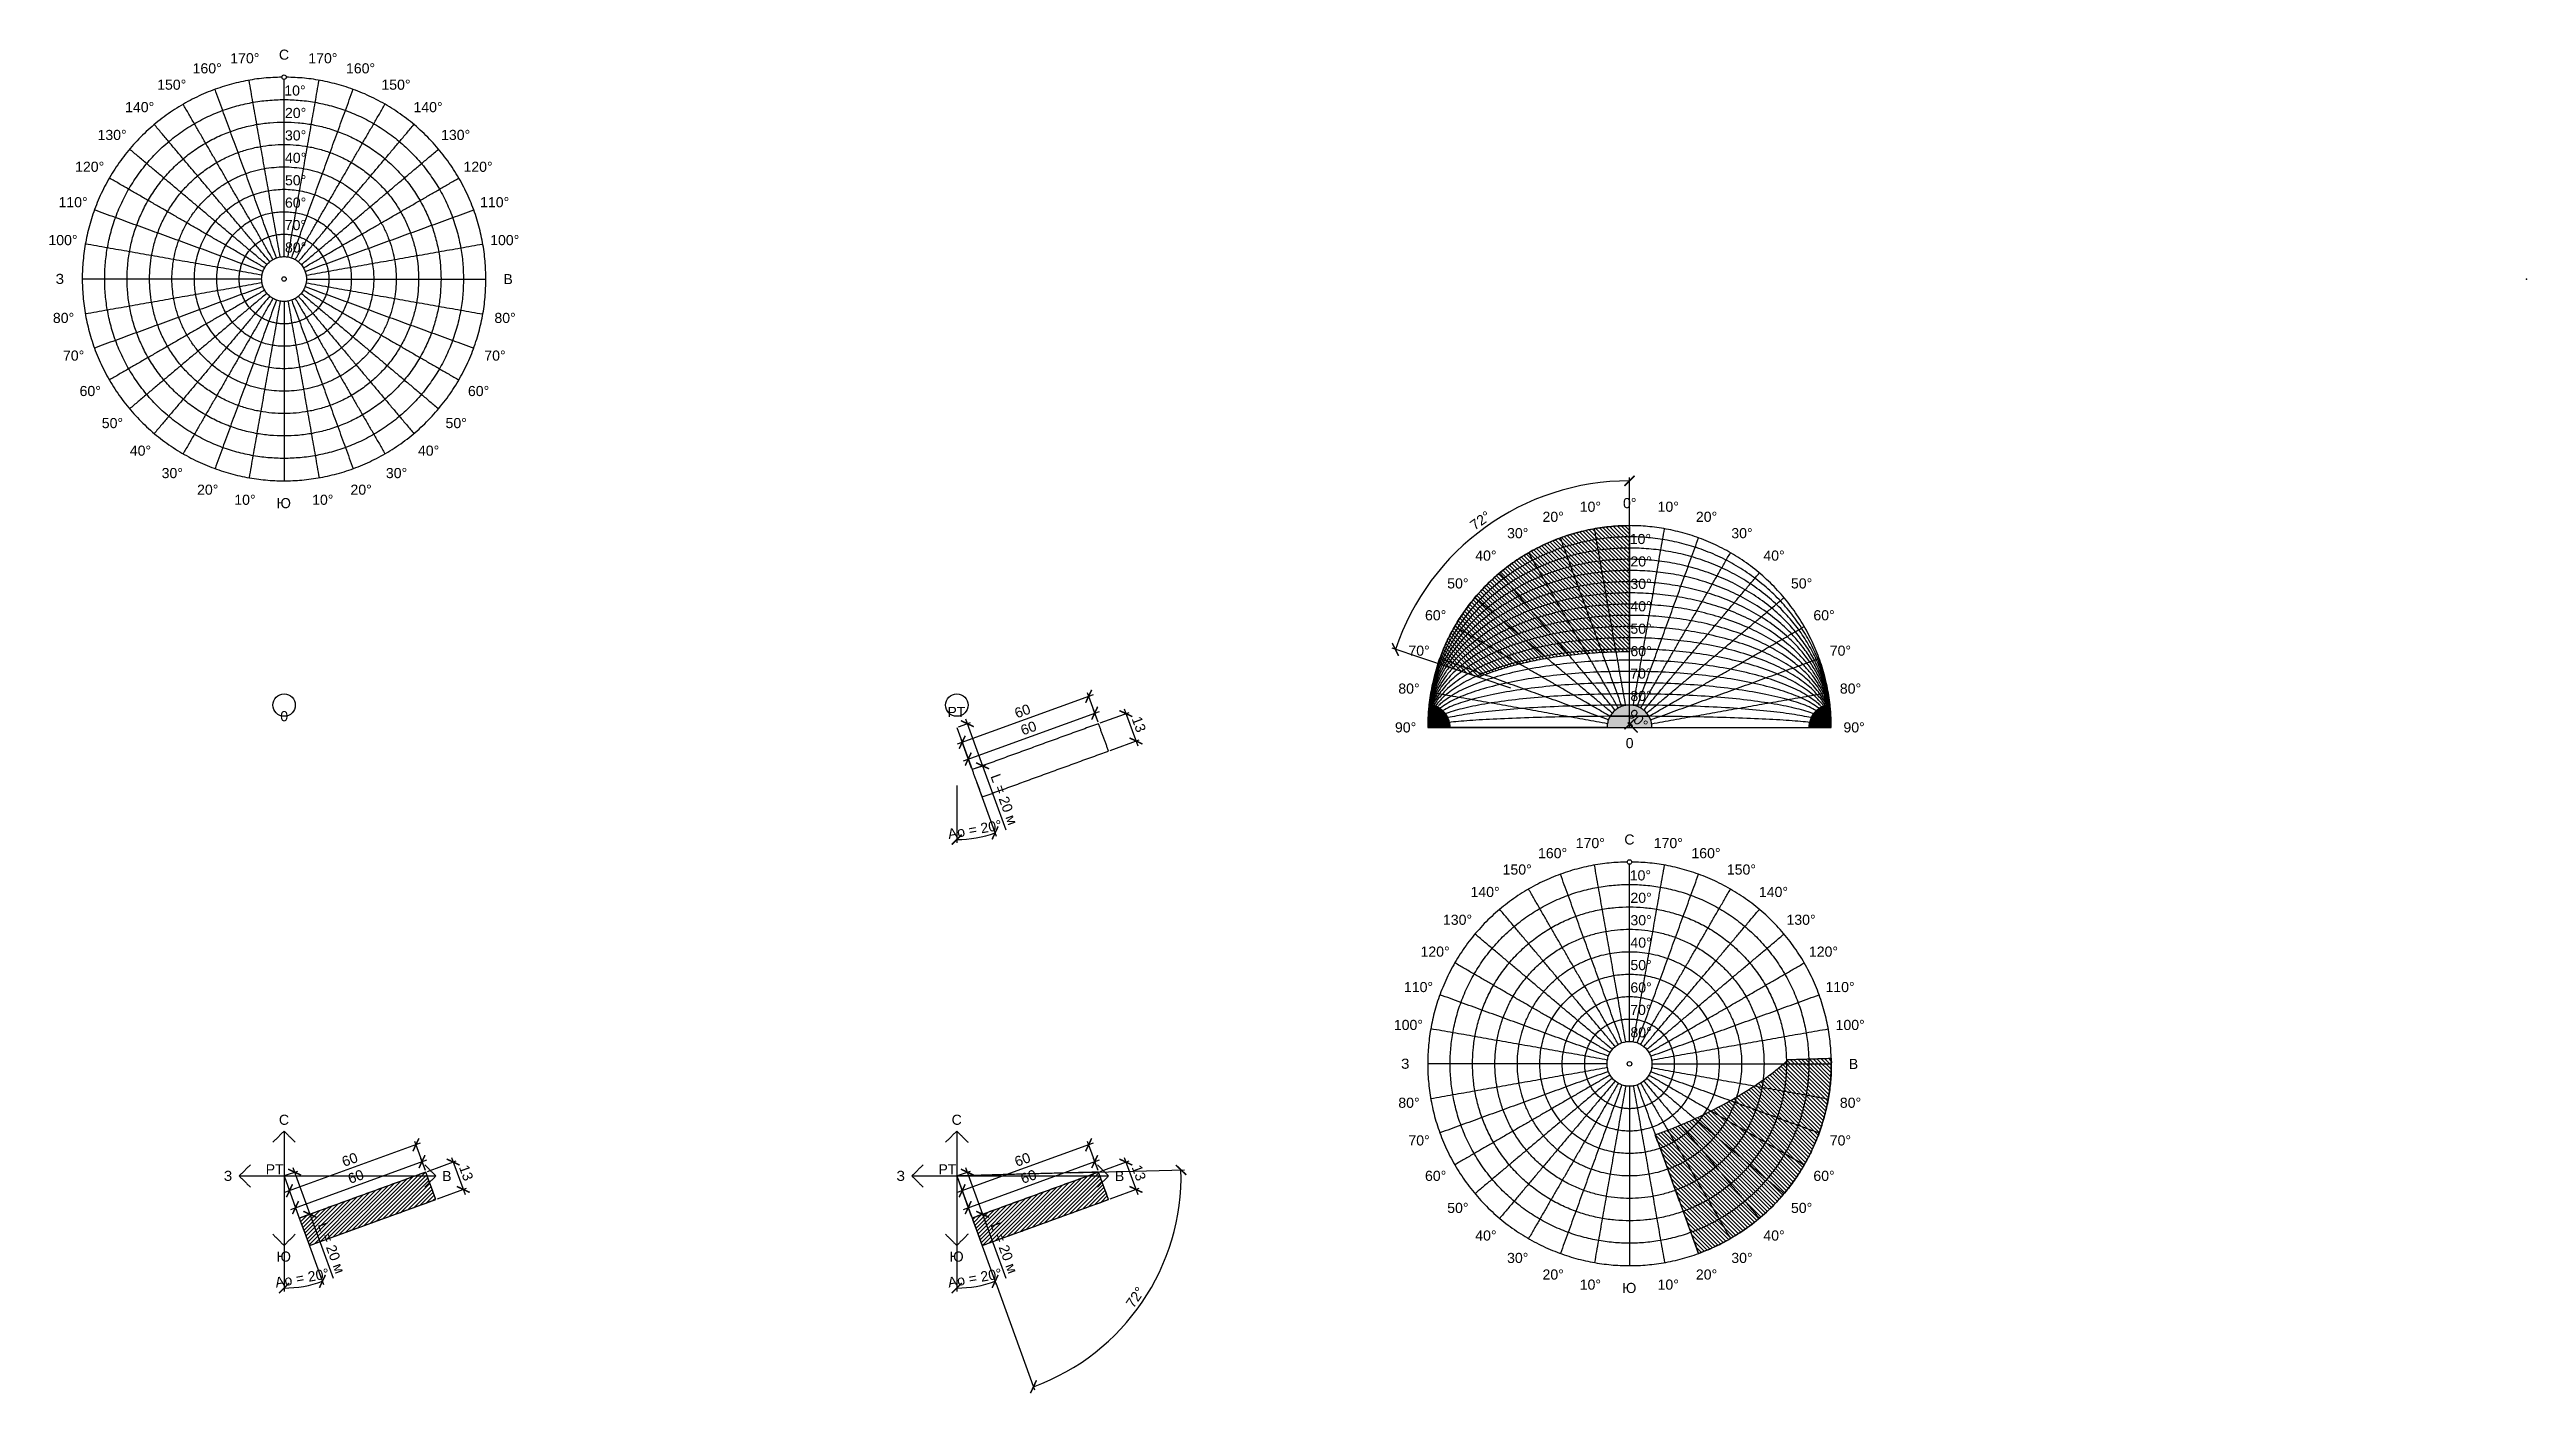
# Model space of a CAD drawing. Header units: metres. Extents: x -105 to 1000, y -497 to 102.
import ezdxf

# ---------------------------------------------------------------- set-up
doc = ezdxf.new("R2010")
doc.units = ezdxf.units.M
doc.layers.add('125', color=7, linetype='Continuous', true_color=0x000000)
doc.styles.add('Meters Architectural', font='arial.ttf')
doc.dimstyles.new('Meters Architectural', dxfattribs={"dimscale": 1.5, "dimtxt": 3, "dimasz": 3, "dimexe": 1, "dimexo": 0.5, "dimgap": 1, "dimtad": 1, "dimtoh": 1, "dimdec": 0, "dimzin": 1, "dimdsep": 46, "dimtxsty": 'Meters Architectural', "dimblk": 'ARCHTICK', "dimcen": 3, "dimdle": 1.5, "dimadec": 0, "dimazin": 1, "dimtfac": 1, "dimtdec": 4, "dimtix": 1, "dimtofl": 0, "dimtmove": 1, "dimatfit": 3, "dimldrblk": 'OPEN90', "dimfxl": 1, "dimtolj": 1, "dimtzin": 1, "dimarcsym": 0})
pattern_1 = [(45, (2e-14, 0), (-0.8838835, 0.8838835), [])]
pattern_2 = [(45, (1e-14, 3e-14), (-0.8838835, 0.8838835), [])]

msp = doc.modelspace()

# ---------------------------------------------------------------- texts
at = {"layer": '125', "char_height": 4.5, "attachment_point": 1, "style": 'Meters Architectural'}
for s, insert, width in [('170°', (-24, 100.7), 34.043), ('С', (-2.3, 102.3), 17.56), ('170°', (10.8, 100.7), 34.043), ('150°', (-56.6, 88.9), 34.043), ('160°', (-40.8, 96.2), 34.043), ('160°', (27.6, 96.2), 34.043), ('150°', (43.4, 88.9), 34.043), ('140°', (-70.9, 78.9), 34.043), ('10°', (0.1, 86.3), 27.098), ('140°', (57.7, 78.9), 34.043), ('130°', (-83.2, 66.5), 34.043), ('30°', (0.4, 66.3), 27.098), ('20°', (0.4, 76.3), 27.098), ('130°', (70, 66.5), 34.043), ('40°', (0.4, 56.3), 27.098), ('120°', (-93.2, 52.3), 34.043), ('50°', (0.4, 46.3), 27.098), ('120°', (80, 52.3), 34.043), ('110°', (-100.6, 36.5), 34.043), ('60°', (0.4, 36.3), 27.098), ('110°', (87.4, 36.5), 34.043), ('70°', (0.3, 26.3), 27.098), ('100°', (-105.1, 19.6), 34.043), ('80°', (0.4, 16.3), 27.098), ('100°', (91.9, 19.6), 34.043), ('З', (-101.9, 2.3), 16.092), ('В', (97.8, 2.2), 16.728), ('80°', (-103.1, -15.1), 27.098), ('80°', (93.8, -15.1), 27.098), ('70°', (-98.6, -31.9), 27.098), ('70°', (89.3, -31.9), 27.098), ('60°', (-91.2, -47.7), 27.098), ('60°', (82, -47.7), 27.098), ('50°', (-81.3, -62), 27.098), ('50°', (72, -62), 27.098), ('40°', (-68.8, -74.3), 27.098), ('40°', (59.7, -74.3), 27.098), ('30°', (-54.6, -84.3), 27.098), ('30°', (45.4, -84.3), 27.098), ('20°', (-38.8, -91.7), 27.098), ('10°', (-22.2, -96.2), 27.098), ('Ю', (-3.3, -97.7), 21.033), ('10°', (12.5, -96.2), 27.098), ('20°', (29.6, -91.7), 27.098), ('10°', (577.8, -99.3), 27.098), ('0°', (597.1, -97.7), 20.152), ('10°', (612.5, -99.3), 27.098), ('20°', (561.2, -103.8), 27.098), ('20°', (629.6, -103.8), 27.098), ('40°', (531.2, -121.1), 27.098), ('30°', (545.4, -111.1), 27.098), ('10°', (600.1, -113.7), 27.098), ('30°', (645.4, -111.1), 27.098), ('40°', (659.7, -121.1), 27.098), ('20°', (600.4, -123.7), 27.098), ('50°', (518.7, -133.5), 27.098), ('30°', (600.4, -133.7), 27.098), ('50°', (672, -133.5), 27.098), ('60°', (508.8, -147.7), 27.098), ('40°', (600.4, -143.7), 27.098), ('50°', (600.4, -153.7), 27.098), ('60°', (682, -147.7), 27.098), ('70°', (501.4, -163.5), 27.098), ('60°', (600.4, -163.7), 27.098), ('70°', (689.3, -163.5), 27.098), ('70°', (600.3, -173.7), 27.098), ('80°', (496.9, -180.4), 27.098), ('80°', (600.4, -183.7), 27.098), ('80°', (693.8, -180.4), 27.098), ('0', (-1.7, -192.7), 15.408), ('РТ', (295.8, -190.8), 24.799), ('90°', (495.4, -197.7), 27.098), ('90°', (695.4, -197.7), 27.098), ('0', (598.3, -204.7), 15.408), ('160°', (559.2, -253.8), 34.043), ('170°', (576, -249.3), 34.043), ('С', (597.7, -247.7), 17.56), ('170°', (610.8, -249.3), 34.043), ('160°', (627.6, -253.8), 34.043), ('150°', (543.4, -261.1), 34.043), ('10°', (600.1, -263.7), 27.098), ('150°', (643.4, -261.1), 34.043), ('140°', (529.1, -271.1), 34.043), ('20°', (600.4, -273.7), 27.098), ('140°', (657.7, -271.1), 34.043), ('130°', (516.8, -283.5), 34.043), ('30°', (600.4, -283.7), 27.098), ('130°', (670, -283.5), 34.043), ('120°', (506.8, -297.7), 34.043), ('40°', (600.4, -293.7), 27.098), ('120°', (680, -297.7), 34.043), ('50°', (600.4, -303.7), 27.098), ('110°', (499.4, -313.5), 34.043), ('60°', (600.4, -313.7), 27.098), ('110°', (687.4, -313.5), 34.043), ('100°', (494.9, -330.4), 34.043), ('70°', (600.3, -323.7), 27.098), ('100°', (691.9, -330.4), 34.043), ('80°', (600.4, -333.7), 27.098), ('З', (498.1, -347.7), 16.092), ('В', (697.8, -347.8), 16.728), ('С', (-2.3, -372.7), 17.56), ('С', (297.7, -372.7), 17.56), ('80°', (496.9, -365.1), 27.098), ('80°', (693.8, -365.1), 27.098), ('70°', (501.4, -381.9), 27.098), ('70°', (689.3, -381.9), 27.098), ('РТ', (-8.2, -394.8), 24.799), ('РТ', (291.8, -394.8), 24.799), ('З', (-26.9, -397.7), 16.092), ('В', (70.5, -397.8), 16.728), ('З', (273.1, -397.7), 16.092), ('В', (370.5, -397.8), 16.728), ('60°', (508.8, -397.7), 27.098), ('60°', (682, -397.7), 27.098), ('50°', (518.7, -412), 27.098), ('50°', (672, -412), 27.098), ('40°', (531.2, -424.3), 27.098), ('40°', (659.7, -424.3), 27.098), ('Ю', (-3.3, -433.7), 21.033), ('Ю', (296.7, -433.7), 21.033), ('30°', (545.4, -434.3), 27.098), ('20°', (561.2, -441.7), 27.098), ('20°', (629.6, -441.7), 27.098), ('30°', (645.4, -434.3), 27.098), ('10°', (577.8, -446.2), 27.098), ('Ю', (596.7, -447.7), 21.033), ('10°', (612.5, -446.2), 27.098)]:
    msp.add_mtext(s, dxfattribs=dict(at, insert=insert, width=width))

# ---------------------------------------------------------------- blocks, each defined once
blk = doc.blocks.new('_ArchTick')
at = {"color": 0, "linetype": 'ByBlock', "const_width": 0.15}
blk.add_lwpolyline([(-0.5, -0.5), (0.5, 0.5)], dxfattribs=at)
blk = doc.blocks.new('*D3')
at = {"layer": '125', "color": 0, "lineweight": -2}
for p, q in [((3.9, -396.2), (11.5, -417.1)), ((0.7, -399.7), (6.1, -397.8)), ((7.5, -418.5), (12.9, -416.6)), ((11.5, -417.1), (21.9, -445.6))]:
    blk.add_line(p, q, dxfattribs=at)
at = {"layer": 'Defpoints', "color": 0}
for p in [(0, -400), (6.8, -418.8), (11.5, -417.1)]:
    blk.add_point(p, dxfattribs=at)
at = {"layer": '125', "color": 0, "lineweight": -2, "xscale": 4.5, "yscale": 4.5, "zscale": 4.5}
for p, rotation in [((4.7, -398.3), 110), ((11.5, -417.1), 290)]:
    blk.add_blockref('_ArchTick', p, dxfattribs=dict(at, rotation=rotation))
at = {"layer": '125', "color": 0, "insert": (21.1, -432.1), "char_height": 4.5, "attachment_point": 5, "rotation": 290, "style": 'Meters Architectural'}
blk.add_mtext('\\A1;L = 20 м', dxfattribs=at)
blk = doc.blocks.new('*D4')
at = {"layer": '125', "color": 0, "lineweight": -2}
for p, q in [((300.7, -199.7), (306.1, -197.8)), ((303.9, -196.2), (311.5, -217.1)), ((307.5, -218.5), (312.9, -216.6)), ((311.5, -217.1), (321.9, -245.6))]:
    blk.add_line(p, q, dxfattribs=at)
at = {"layer": 'Defpoints', "color": 0}
for p in [(300, -200), (306.8, -218.8), (311.5, -217.1)]:
    blk.add_point(p, dxfattribs=at)
at = {"layer": '125', "color": 0, "lineweight": -2, "xscale": 4.5, "yscale": 4.5, "zscale": 4.5}
for p, rotation in [((304.7, -198.3), 110), ((311.5, -217.1), 290.0000000000001)]:
    blk.add_blockref('_ArchTick', p, dxfattribs=dict(at, rotation=rotation))
at = {"layer": '125', "color": 0, "insert": (321.1, -232.1), "char_height": 4.5, "attachment_point": 5, "rotation": 290, "style": 'Meters Architectural'}
blk.add_mtext('\\A1;L = 20 м', dxfattribs=at)
blk = doc.blocks.new('*D5')
at = {"layer": '125', "color": 0, "lineweight": -2}
for p, q in [((303.9, -396.2), (311.5, -417.1)), ((300.7, -399.7), (306.1, -397.8)), ((307.5, -418.5), (312.9, -416.6)), ((311.5, -417.1), (321.9, -445.6))]:
    blk.add_line(p, q, dxfattribs=at)
at = {"layer": 'Defpoints', "color": 0}
for p in [(300, -400), (306.8, -418.8), (311.5, -417.1)]:
    blk.add_point(p, dxfattribs=at)
at = {"layer": '125', "color": 0, "lineweight": -2, "xscale": 4.5, "yscale": 4.5, "zscale": 4.5}
for p, rotation in [((304.7, -398.3), 110), ((311.5, -417.1), 290.0000000000001)]:
    blk.add_blockref('_ArchTick', p, dxfattribs=dict(at, rotation=rotation))
at = {"layer": '125', "color": 0, "insert": (321.1, -432.1), "char_height": 4.5, "attachment_point": 5, "rotation": 290, "style": 'Meters Architectural'}
blk.add_mtext('\\A1;L = 20 м', dxfattribs=at)
blk = doc.blocks.new('*D6')
at = {"layer": '125', "color": 0, "lineweight": -2}
for p, q in [((3, -414.9), (63.6, -392.8)), ((63, -397.6), (61, -392.2)), ((6.6, -418.1), (4.6, -412.7))]:
    blk.add_line(p, q, dxfattribs=at)
at = {"layer": 'Defpoints', "color": 0}
for p in [(61.5, -393.6), (63.2, -398.3), (6.8, -418.8)]:
    blk.add_point(p, dxfattribs=at)
at = {"layer": '125', "color": 0, "lineweight": -2, "xscale": 4.5, "yscale": 4.5, "zscale": 4.5}
for p, rotation in [((61.5, -393.6), 19.99999999999998), ((5.1, -414.1), 200)]:
    blk.add_blockref('_ArchTick', p, dxfattribs=dict(at, rotation=rotation))
at = {"layer": '125', "color": 0, "insert": (32, -400.3), "char_height": 4.5, "attachment_point": 5, "rotation": 20, "style": 'Meters Architectural'}
blk.add_mtext('\\A1;60', dxfattribs=at)
blk = doc.blocks.new('*D7')
at = {"layer": '125', "color": 0, "lineweight": -2}
for p, q in [((0.3, -407.3), (60.9, -385.3)), ((63, -397.6), (58.3, -384.6)), ((6.6, -418.1), (1.9, -405.2))]:
    blk.add_line(p, q, dxfattribs=at)
at = {"layer": 'Defpoints', "color": 0}
for p in [(58.8, -386.1), (63.2, -398.3), (6.8, -418.8)]:
    blk.add_point(p, dxfattribs=at)
at = {"layer": '125', "color": 0, "lineweight": -2, "xscale": 4.5, "yscale": 4.5, "zscale": 4.5}
for p, rotation in [((58.8, -386.1), 19.99999999999998), ((2.4, -406.6), 200)]:
    blk.add_blockref('_ArchTick', p, dxfattribs=dict(at, rotation=rotation))
at = {"layer": '125', "color": 0, "insert": (29.3, -392.7), "char_height": 4.5, "attachment_point": 5, "rotation": 20, "style": 'Meters Architectural'}
blk.add_mtext('\\A1;60', dxfattribs=at)
blk = doc.blocks.new('*D8')
at = {"layer": '125', "color": 0, "lineweight": -2}
for p, q in [((63.9, -398), (76.8, -393.3)), ((74.7, -391.7), (80.7, -408.2)), ((68.4, -410.2), (81.3, -405.5))]:
    blk.add_line(p, q, dxfattribs=at)
at = {"layer": 'Defpoints', "color": 0}
for p in [(63.2, -398.3), (79.9, -406), (67.7, -410.5)]:
    blk.add_point(p, dxfattribs=at)
at = {"layer": '125', "color": 0, "lineweight": -2, "xscale": 4.5, "yscale": 4.5, "zscale": 4.5}
for p, rotation in [((75.4, -393.8), 110), ((79.9, -406), 290)]:
    blk.add_blockref('_ArchTick', p, dxfattribs=dict(at, rotation=rotation))
at = {"layer": '125', "color": 0, "insert": (81.2, -398.6), "char_height": 4.5, "attachment_point": 5, "rotation": 290, "style": 'Meters Architectural'}
blk.add_mtext('\\A1;13', dxfattribs=at)
blk = doc.blocks.new('*D9')
at = {"layer": '125', "color": 0, "lineweight": -2}
for p, q in [((303, -214.9), (363.6, -192.8)), ((363, -197.6), (361, -192.2)), ((306.6, -218.1), (304.6, -212.7))]:
    blk.add_line(p, q, dxfattribs=at)
at = {"layer": 'Defpoints', "color": 0}
for p in [(361.5, -193.6), (363.2, -198.3), (306.8, -218.8)]:
    blk.add_point(p, dxfattribs=at)
at = {"layer": '125', "color": 0, "lineweight": -2, "xscale": 4.5, "yscale": 4.5, "zscale": 4.5}
for p, rotation in [((361.5, -193.6), 20.00000000000001), ((305.1, -214.1), 200)]:
    blk.add_blockref('_ArchTick', p, dxfattribs=dict(at, rotation=rotation))
at = {"layer": '125', "color": 0, "insert": (332, -200.3), "char_height": 4.5, "attachment_point": 5, "rotation": 20, "style": 'Meters Architectural'}
blk.add_mtext('\\A1;60', dxfattribs=at)
blk = doc.blocks.new('*D10')
at = {"layer": '125', "color": 0, "lineweight": -2}
for p, q in [((300.3, -207.3), (360.9, -185.3)), ((363, -197.6), (358.3, -184.6)), ((306.6, -218.1), (301.9, -205.2))]:
    blk.add_line(p, q, dxfattribs=at)
at = {"layer": 'Defpoints', "color": 0}
for p in [(358.8, -186.1), (363.2, -198.3), (306.8, -218.8)]:
    blk.add_point(p, dxfattribs=at)
at = {"layer": '125', "color": 0, "lineweight": -2, "xscale": 4.5, "yscale": 4.5, "zscale": 4.5}
for p, rotation in [((358.8, -186.1), 20.00000000000001), ((302.4, -206.6), 200)]:
    blk.add_blockref('_ArchTick', p, dxfattribs=dict(at, rotation=rotation))
at = {"layer": '125', "color": 0, "insert": (329.3, -192.7), "char_height": 4.5, "attachment_point": 5, "rotation": 20, "style": 'Meters Architectural'}
blk.add_mtext('\\A1;60', dxfattribs=at)
blk = doc.blocks.new('*D11')
at = {"layer": '125', "color": 0, "lineweight": -2}
for p, q in [((363.9, -198), (376.8, -193.3)), ((374.7, -191.7), (380.7, -208.2)), ((368.4, -210.2), (381.3, -205.5))]:
    blk.add_line(p, q, dxfattribs=at)
at = {"layer": 'Defpoints', "color": 0}
for p in [(363.2, -198.3), (379.9, -206), (367.7, -210.5)]:
    blk.add_point(p, dxfattribs=at)
at = {"layer": '125', "color": 0, "lineweight": -2, "xscale": 4.5, "yscale": 4.5, "zscale": 4.5}
for p, rotation in [((375.4, -193.8), 110.0000000000001), ((379.9, -206), 290.0000000000001)]:
    blk.add_blockref('_ArchTick', p, dxfattribs=dict(at, rotation=rotation))
at = {"layer": '125', "color": 0, "insert": (381.2, -198.6), "char_height": 4.5, "attachment_point": 5, "rotation": 290, "style": 'Meters Architectural'}
blk.add_mtext('\\A1;13', dxfattribs=at)
blk = doc.blocks.new('*D12')
at = {"layer": '125', "color": 0, "lineweight": -2}
for p, q in [((350.7, -398.6), (401.5, -397.2)), ((317.4, -447.7), (334.7, -495.4))]:
    blk.add_line(p, q, dxfattribs=at)
blk.add_arc((300, -400), 100, 290, 1.5651, dxfattribs=at)
at = {"layer": 'Defpoints', "color": 0}
for p in [(300, -400), (300, -400), (350, -398.6), (317.1, -447), (369.3, -472.1)]:
    blk.add_point(p, dxfattribs=at)
at = {"layer": '125', "color": 0, "lineweight": -2, "xscale": 4.5, "yscale": 4.5, "zscale": 4.5}
for p, rotation in [((400, -397.3), 91.565051177078), ((334.2, -494), 200.0000000000001)]:
    blk.add_blockref('_ArchTick', p, dxfattribs=dict(at, rotation=rotation))
at = {"layer": '125', "color": 0, "insert": (379.6, -454.1), "char_height": 4.5, "attachment_point": 5, "rotation": 55.7825, "style": 'Meters Architectural'}
blk.add_mtext('\\A1;72%%d', dxfattribs=at)
blk = doc.blocks.new('_Open90')
at = {"color": 0, "linetype": 'ByBlock', "lineweight": -2}
for p, q in [((0, 0), (-1, 0)), ((-0.5, 0.5), (0, 0)), ((0, 0), (-0.5, -0.5))]:
    blk.add_line(p, q, dxfattribs=at)
blk = doc.blocks.new('*D13')
at = {"layer": '125', "color": 0, "lineweight": -2}
for p, q in [((303, -414.9), (363.6, -392.8)), ((363, -397.6), (361, -392.2)), ((306.6, -418.1), (304.6, -412.7))]:
    blk.add_line(p, q, dxfattribs=at)
at = {"layer": 'Defpoints', "color": 0}
for p in [(361.5, -393.6), (363.2, -398.3), (306.8, -418.8)]:
    blk.add_point(p, dxfattribs=at)
at = {"layer": '125', "color": 0, "lineweight": -2, "xscale": 4.5, "yscale": 4.5, "zscale": 4.5}
for p, rotation in [((361.5, -393.6), 19.99999999999999), ((305.1, -414.1), 200)]:
    blk.add_blockref('_ArchTick', p, dxfattribs=dict(at, rotation=rotation))
at = {"layer": '125', "color": 0, "insert": (332, -400.3), "char_height": 4.5, "attachment_point": 5, "rotation": 20, "style": 'Meters Architectural'}
blk.add_mtext('\\A1;60', dxfattribs=at)
blk = doc.blocks.new('*D14')
at = {"layer": '125', "color": 0, "lineweight": -2}
for p, q in [((300.3, -407.3), (360.9, -385.3)), ((363, -397.6), (358.3, -384.6)), ((306.6, -418.1), (301.9, -405.2))]:
    blk.add_line(p, q, dxfattribs=at)
at = {"layer": 'Defpoints', "color": 0}
for p in [(358.8, -386.1), (363.2, -398.3), (306.8, -418.8)]:
    blk.add_point(p, dxfattribs=at)
at = {"layer": '125', "color": 0, "lineweight": -2, "xscale": 4.5, "yscale": 4.5, "zscale": 4.5}
for p, rotation in [((358.8, -386.1), 19.99999999999999), ((302.4, -406.6), 200)]:
    blk.add_blockref('_ArchTick', p, dxfattribs=dict(at, rotation=rotation))
at = {"layer": '125', "color": 0, "insert": (329.3, -392.7), "char_height": 4.5, "attachment_point": 5, "rotation": 20, "style": 'Meters Architectural'}
blk.add_mtext('\\A1;60', dxfattribs=at)
blk = doc.blocks.new('*D15')
at = {"layer": '125', "color": 0, "lineweight": -2}
for p, q in [((363.9, -398), (376.8, -393.3)), ((374.7, -391.7), (380.7, -408.2)), ((368.4, -410.2), (381.3, -405.5))]:
    blk.add_line(p, q, dxfattribs=at)
at = {"layer": 'Defpoints', "color": 0}
for p in [(363.2, -398.3), (379.9, -406), (367.7, -410.5)]:
    blk.add_point(p, dxfattribs=at)
at = {"layer": '125', "color": 0, "lineweight": -2, "xscale": 4.5, "yscale": 4.5, "zscale": 4.5}
for p, rotation in [((375.4, -393.8), 110.0000000000001), ((379.9, -406), 290.0000000000001)]:
    blk.add_blockref('_ArchTick', p, dxfattribs=dict(at, rotation=rotation))
at = {"layer": '125', "color": 0, "insert": (381.2, -398.6), "char_height": 4.5, "attachment_point": 5, "rotation": 290, "style": 'Meters Architectural'}
blk.add_mtext('\\A1;13', dxfattribs=at)
blk = doc.blocks.new('*D16')
at = {"layer": '125', "color": 0, "lineweight": -2}
for p, q in [((600, -144.2), (600, -88.5)), ((547.1, -182.4), (494.2, -164.7))]:
    blk.add_line(p, q, dxfattribs=at)
blk.add_arc((600, -200), 110, 90, 161.5651, dxfattribs=at)
at = {"layer": 'Defpoints', "color": 0}
for p in [(555.5, -99.4), (600, -145), (547.8, -182.6), (600, -200), (600, -200)]:
    blk.add_point(p, dxfattribs=at)
at = {"layer": '125', "color": 0, "lineweight": -2, "xscale": 4.5, "yscale": 4.5, "zscale": 4.5}
for p, rotation in [((600, -90), 359.9999999999999), ((495.6, -165.2), 251.565051177078)]:
    blk.add_blockref('_ArchTick', p, dxfattribs=dict(at, rotation=rotation))
at = {"layer": '125', "color": 0, "insert": (533.5, -107.7), "char_height": 4.5, "attachment_point": 5, "rotation": 35.7825, "style": 'Meters Architectural'}
blk.add_mtext('\\A1;72%%d', dxfattribs=at)
blk = doc.blocks.new('*D17')
at = {"layer": '125', "color": 0, "lineweight": -2}
for p, q in [((600, -199.2), (600, -197.1)), ((600.8, -200), (602.9, -200))]:
    blk.add_line(p, q, dxfattribs=at)
blk.add_arc((600, -200), 1.41, 0, 90, dxfattribs=at)
at = {"layer": 'Defpoints', "color": 0}
for p in [(598.6, -200), (600, -200), (600, -200), (600, -201.4), (601.2, -199.3)]:
    blk.add_point(p, dxfattribs=at)
at = {"layer": '125', "color": 0, "lineweight": -2, "xscale": 4.5, "yscale": 4.5, "zscale": 4.5}
for p, rotation in [((600, -198.6), 180), ((601.4, -200), 270)]:
    blk.add_blockref('_ArchTick', p, dxfattribs=dict(at, rotation=rotation))
at = {"layer": '125', "color": 0, "insert": (603.7, -196.3), "char_height": 4.5, "attachment_point": 5, "rotation": 315, "style": 'Meters Architectural'}
blk.add_mtext('\\A1;90%%d', dxfattribs=at)
blk = doc.blocks.new('*D18')
at = {"layer": '125', "color": 0, "lineweight": -2}
for p, q in [((0, -425.8), (0, -451.5)), ((8.8, -424.2), (17.6, -448.4))]:
    blk.add_line(p, q, dxfattribs=at)
blk.add_arc((0, -400), 50, 270, 290, dxfattribs=at)
at = {"layer": 'Defpoints', "color": 0}
for p in [(0, -400), (0, -400), (0, -425), (8.6, -423.5), (5.8, -449.7)]:
    blk.add_point(p, dxfattribs=at)
at = {"layer": '125', "color": 0, "lineweight": -2, "xscale": 4.5, "yscale": 4.5, "zscale": 4.5}
for p, rotation in [((0, -450), 180), ((17.1, -447), 19.99999999999995)]:
    blk.add_blockref('_ArchTick', p, dxfattribs=dict(at, rotation=rotation))
at = {"layer": '125', "color": 0, "insert": (8, -445.5), "char_height": 4.5, "attachment_point": 5, "rotation": 10, "style": 'Meters Architectural'}
blk.add_mtext('Aо = 20°', dxfattribs=at)
blk = doc.blocks.new('*D19')
at = {"layer": '125', "color": 0, "lineweight": -2}
for p, q in [((300, -225.8), (300, -251.5)), ((308.8, -224.2), (317.6, -248.4))]:
    blk.add_line(p, q, dxfattribs=at)
blk.add_arc((300, -200), 50, 270, 290, dxfattribs=at)
at = {"layer": 'Defpoints', "color": 0}
for p in [(300, -200), (300, -200), (300, -225), (308.6, -223.5), (305.8, -249.7)]:
    blk.add_point(p, dxfattribs=at)
at = {"layer": '125', "color": 0, "lineweight": -2, "xscale": 4.5, "yscale": 4.5, "zscale": 4.5}
for p, rotation in [((300, -250), 180), ((317.1, -247), 19.99999999999994)]:
    blk.add_blockref('_ArchTick', p, dxfattribs=dict(at, rotation=rotation))
at = {"layer": '125', "color": 0, "insert": (308, -245.5), "char_height": 4.5, "attachment_point": 5, "rotation": 10, "style": 'Meters Architectural'}
blk.add_mtext('Aо = 20°', dxfattribs=at)
blk = doc.blocks.new('*D20')
at = {"layer": '125', "color": 0, "lineweight": -2}
for p, q in [((300, -425.8), (300, -451.5)), ((308.8, -424.2), (317.6, -448.4))]:
    blk.add_line(p, q, dxfattribs=at)
blk.add_arc((300, -400), 50, 270, 290, dxfattribs=at)
at = {"layer": 'Defpoints', "color": 0}
for p in [(300, -400), (300, -400), (300, -425), (308.6, -423.5), (305.8, -449.7)]:
    blk.add_point(p, dxfattribs=at)
at = {"layer": '125', "color": 0, "lineweight": -2, "xscale": 4.5, "yscale": 4.5, "zscale": 4.5}
for p, rotation in [((300, -450), 180), ((317.1, -447), 19.99999999999989)]:
    blk.add_blockref('_ArchTick', p, dxfattribs=dict(at, rotation=rotation))
at = {"layer": '125', "color": 0, "insert": (308, -445.5), "char_height": 4.5, "attachment_point": 5, "rotation": 10, "style": 'Meters Architectural'}
blk.add_mtext('Aо = 20°', dxfattribs=at)

# ---------------------------------------------------------------- dimensions: what is measured, and where the dimension line sits
at = {"layer": '125'}
for base, line1, line2, picture, middle in [((555.5, -99.4), ((547.8, -182.6), (600, -200)), ((600, -200), (600, -145)), '*D16', (533.5, -107.7)), ((601.2, -199.3), ((600, -200), (598.6, -200)), ((600, -201.4), (600, -200)), '*D17', (603.7, -196.3)), ((369.3, -472.1), ((350, -398.6), (300, -400)), ((300, -400), (317.1, -447)), '*D12', (379.6, -454.1))]:
    dim = msp.add_angular_dim_2l(base=base, line1=line1, line2=line2, dimstyle='Meters Architectural', override={"dimtad": 1, "dimtxsty": 'Meters Architectural', "dimblk": 'ArchTick', "dimsah": 0}, dxfattribs=at)
    dim.commit()
    dim.dimension.update_dxf_attribs({"geometry": picture, "text_midpoint": middle})
for base, p1, p2, angle, picture, middle in [((358.8, -186.1), (306.8, -218.8), (363.2, -198.3), 20, '*D10', (329.3, -192.7)), ((361.5, -193.6), (306.8, -218.8), (363.2, -198.3), 20, '*D9', (332, -200.3)), ((379.9, -206), (363.2, -198.3), (367.7, -210.5), 290, '*D11', (381.2, -198.6)), ((58.8, -386.1), (6.8, -418.8), (63.2, -398.3), 20, '*D7', (29.3, -392.7)), ((358.8, -386.1), (306.8, -418.8), (363.2, -398.3), 20, '*D14', (329.3, -392.7)), ((61.5, -393.6), (6.8, -418.8), (63.2, -398.3), 20, '*D6', (32, -400.3)), ((79.9, -406), (63.2, -398.3), (67.7, -410.5), 290, '*D8', (81.2, -398.6)), ((361.5, -393.6), (306.8, -418.8), (363.2, -398.3), 20, '*D13', (332, -400.3)), ((379.9, -406), (363.2, -398.3), (367.7, -410.5), 290, '*D15', (381.2, -398.6))]:
    dim = msp.add_linear_dim(base=base, p1=p1, p2=p2, angle=angle, dimstyle='Meters Architectural', override={"dimscale": 1.5, "dimtxt": 3, "dimasz": 3, "dimexe": 1, "dimexo": 0.5, "dimgap": 1, "dimtad": 1, "dimtih": 0, "dimtoh": 0, "dimdec": 0, "dimlfac": 1, "dimzin": 1, "dimtxsty": 'Meters Architectural', "dimblk": 'ArchTick', "dimsah": 0, "dimcen": 3, "dimdle": 1.5, "dimazin": 1, "dimtix": 0, "dimtmove": 0, "dimtzin": 1}, dxfattribs=at)
    dim.commit()
    dim.dimension.update_dxf_attribs({"geometry": picture, "text_midpoint": middle})
for base, p1, p2, picture, middle in [((311.5, -217.1), (300, -200), (306.8, -218.8), '*D4', (321.1, -232.1)), ((11.5, -417.1), (0, -400), (6.8, -418.8), '*D3', (21.1, -432.1)), ((311.5, -417.1), (300, -400), (306.8, -418.8), '*D5', (321.1, -432.1))]:
    dim = msp.add_linear_dim(base=base, p1=p1, p2=p2, angle=290, text='L = 20 м', dimstyle='Meters Architectural', override={"dimscale": 1.5, "dimtxt": 3, "dimasz": 3, "dimexe": 1, "dimexo": 0.5, "dimgap": 1, "dimtad": 1, "dimtih": 0, "dimtoh": 0, "dimdec": 0, "dimlfac": 1, "dimzin": 1, "dimtxsty": 'Meters Architectural', "dimblk": 'ArchTick', "dimsah": 0, "dimcen": 3, "dimdle": 1.5, "dimazin": 1, "dimtix": 0, "dimtmove": 0, "dimtzin": 1}, dxfattribs=at)
    dim.commit()
    dim.dimension.update_dxf_attribs({"geometry": picture, "text_midpoint": middle})
for base, line1, line2, picture, middle in [((305.8, -249.7), ((300, -225), (300, -200)), ((300, -200), (308.6, -223.5)), '*D19', (308, -245.5)), ((5.8, -449.7), ((0, -425), (0, -400)), ((0, -400), (8.6, -423.5)), '*D18', (8, -445.5)), ((305.8, -449.7), ((300, -425), (300, -400)), ((300, -400), (308.6, -423.5)), '*D20', (308, -445.5))]:
    dim = msp.add_angular_dim_2l(base=base, line1=line1, line2=line2, text='Aо = 20°', dimstyle='Meters Architectural', override={"dimtad": 1, "dimtxsty": 'Meters Architectural', "dimblk": 'ArchTick', "dimsah": 0}, dxfattribs=at)
    dim.commit()
    dim.dimension.update_dxf_attribs({"geometry": picture, "text_midpoint": middle})

# ---------------------------------------------------------------- hatches: boundary and pattern name
at = {"layer": '125', "true_color": 0xd671f5, "extrusion": (0, 0, -1)}
h = msp.add_hatch(dxfattribs=at)
h.set_pattern_fill('Hatch1', color=201, scale=10, angle=45, style=0, pattern_type=2)
h.set_pattern_definition(pattern_2)
h.paths.add_polyline_path([(-532.8, -177.6), (-514.6, -171.5), (-515.2, -169.9), (-515.8, -168.3), (-516.4, -166.6), (-517.1, -165), (-517.8, -163.4), (-518.5, -161.8), (-519.3, -160.2), (-520.1, -158.6), (-520.9, -157), (-521.8, -155.4), (-522.7, -153.9), (-523.7, -152.3), (-524.6, -150.8), (-525.6, -149.3), (-526.7, -147.8), (-527.7, -146.3), (-528.8, -144.9), (-530, -143.5), (-531.1, -142.1), (-532.3, -140.7), (-533.5, -139.3), (-534.8, -138), (-536.1, -136.7), (-537.4, -135.4), (-538.7, -134.1), (-540, -132.9), (-541.4, -131.7), (-542.8, -130.5), (-544.2, -129.4), (-545.7, -128.2), (-547.1, -127.2), (-548.6, -126.1), (-550.1, -125.1), (-551.6, -124.1), (-553.2, -123.2), (-554.7, -122.2), (-556.3, -121.3), (-557.8, -120.5), (-559.4, -119.7), (-561, -118.9), (-562.6, -118.1), (-564.2, -117.4), (-565.9, -116.7), (-567.5, -116.1), (-569.1, -115.5), (-570.8, -114.9), (-572.4, -114.3), (-574.1, -113.8), (-575.7, -113.3), (-577.4, -112.9), (-579, -112.5), (-580.7, -112.1), (-582.3, -111.8), (-583.9, -111.4), (-585.6, -111.2), (-587.2, -110.9), (-588.8, -110.7), (-590.5, -110.5), (-592.1, -110.4), (-593.7, -110.2), (-595.3, -110.1), (-596.9, -110.1), (-598.4, -110), (-600, -110), (-600, -166.3), (-595.7, -166.3), (-591.3, -166.5), (-586.9, -166.7), (-582.5, -167), (-578, -167.3), (-573.5, -167.8), (-569, -168.4), (-564.6, -169), (-560.2, -169.8), (-555.9, -170.6), (-551.6, -171.6), (-547.6, -172.6), (-543.6, -173.7), (-539.8, -175), (-538, -175.6), (-536.2, -176.2), (-534.5, -176.9)], flags=0)
at = {"layer": '125', "true_color": 0xffffff}
for points in [[(510.6, -190), (510.3, -192.5), (510.1, -195.1), (510, -197.5), (510, -200), (520, -200), (520, -199.8), (520, -199.6), (520, -199.4), (520, -199.1), (519.9, -198.9), (519.9, -198.7), (519.9, -198.5), (519.8, -198.3), (519.8, -198), (519.8, -197.8), (519.7, -197.6), (519.6, -197.4), (519.6, -197.1), (519.5, -196.9), (519.4, -196.7), (519.4, -196.5), (519.3, -196.2), (519.2, -196), (519.1, -195.8), (519, -195.6), (518.9, -195.4), (518.7, -195.2), (518.6, -194.9), (518.5, -194.7), (518.4, -194.5), (518.2, -194.3), (518.1, -194.1), (517.9, -193.9), (517.8, -193.7), (517.6, -193.5), (517.5, -193.3), (517.3, -193.2), (517.1, -193), (516.9, -192.8), (516.8, -192.6), (516.6, -192.5), (516.4, -192.3), (516.2, -192.2), (516, -192), (515.8, -191.9), (515.6, -191.7), (515.4, -191.6), (515.2, -191.4), (515, -191.3), (514.8, -191.2), (514.5, -191.1), (514.3, -191), (514.1, -190.9), (513.9, -190.8), (513.7, -190.7), (513.4, -190.6), (513.2, -190.5), (513, -190.5), (512.8, -190.4), (512.6, -190.3), (512.3, -190.3), (512.1, -190.2), (511.9, -190.2), (511.7, -190.1), (511.4, -190.1), (511.2, -190.1), (511, -190), (510.8, -190)], [(590, -200), (610, -200), (610, -199.8), (610, -199.6), (610, -199.3), (610, -199.1), (609.9, -198.9), (609.9, -198.6), (609.9, -198.4), (609.8, -198.2), (609.8, -197.9), (609.7, -197.7), (609.7, -197.5), (609.6, -197.2), (609.5, -197), (609.5, -196.8), (609.4, -196.6), (609.3, -196.3), (609.2, -196.1), (609.1, -195.9), (609, -195.6), (608.9, -195.4), (608.8, -195.2), (608.6, -195), (608.5, -194.7), (608.4, -194.5), (608.2, -194.3), (608.1, -194.1), (607.9, -193.9), (607.8, -193.7), (607.6, -193.5), (607.4, -193.3), (607.3, -193.1), (607.1, -192.9), (606.9, -192.7), (606.7, -192.6), (606.5, -192.4), (606.3, -192.2), (606.1, -192.1), (605.9, -191.9), (605.7, -191.8), (605.5, -191.6), (605.3, -191.5), (605, -191.4), (604.8, -191.2), (604.6, -191.1), (604.4, -191), (604.1, -190.9), (603.9, -190.8), (603.7, -190.7), (603.4, -190.6), (603.2, -190.5), (603, -190.5), (602.8, -190.4), (602.5, -190.3), (602.3, -190.3), (602.1, -190.2), (601.8, -190.2), (601.6, -190.1), (601.4, -190.1), (601.1, -190.1), (600.9, -190), (600.7, -190), (600.4, -190), (600.2, -190), (600, -190), (599.8, -190), (599.6, -190), (599.3, -190), (599.1, -190), (598.9, -190.1), (598.6, -190.1), (598.4, -190.1), (598.2, -190.2), (597.9, -190.2), (597.7, -190.3), (597.5, -190.3), (597.2, -190.4), (597, -190.5), (596.8, -190.5), (596.6, -190.6), (596.3, -190.7), (596.1, -190.8), (595.9, -190.9), (595.6, -191), (595.4, -191.1), (595.2, -191.2), (595, -191.4), (594.7, -191.5), (594.5, -191.6), (594.3, -191.8), (594.1, -191.9), (593.9, -192.1), (593.7, -192.2), (593.5, -192.4), (593.3, -192.6), (593.1, -192.7), (592.9, -192.9), (592.7, -193.1), (592.6, -193.3), (592.4, -193.5), (592.2, -193.7), (592.1, -193.9), (591.9, -194.1), (591.8, -194.3), (591.6, -194.5), (591.5, -194.7), (591.4, -195), (591.2, -195.2), (591.1, -195.4), (591, -195.6), (590.9, -195.9), (590.8, -196.1), (590.7, -196.3), (590.6, -196.6), (590.5, -196.8), (590.5, -197), (590.4, -197.2), (590.3, -197.5), (590.3, -197.7), (590.2, -197.9), (590.2, -198.2), (590.1, -198.4), (590.1, -198.6), (590.1, -198.9), (590, -199.1), (590, -199.3), (590, -199.6), (590, -199.8)], [(680, -200), (690, -200), (690, -197.5), (689.9, -195.1), (689.7, -192.5), (689.4, -190), (689.2, -190), (689, -190), (688.8, -190.1), (688.6, -190.1), (688.3, -190.1), (688.1, -190.2), (687.9, -190.2), (687.7, -190.3), (687.4, -190.3), (687.2, -190.4), (687, -190.5), (686.8, -190.5), (686.6, -190.6), (686.3, -190.7), (686.1, -190.8), (685.9, -190.9), (685.7, -191), (685.5, -191.1), (685.2, -191.2), (685, -191.3), (684.8, -191.4), (684.6, -191.6), (684.4, -191.7), (684.2, -191.9), (684, -192), (683.8, -192.2), (683.6, -192.3), (683.4, -192.5), (683.2, -192.6), (683.1, -192.8), (682.9, -193), (682.7, -193.2), (682.5, -193.3), (682.4, -193.5), (682.2, -193.7), (682.1, -193.9), (681.9, -194.1), (681.8, -194.3), (681.6, -194.5), (681.5, -194.7), (681.4, -194.9), (681.3, -195.2), (681.1, -195.4), (681, -195.6), (680.9, -195.8), (680.8, -196), (680.7, -196.2), (680.6, -196.5), (680.6, -196.7), (680.5, -196.9), (680.4, -197.1), (680.4, -197.4), (680.3, -197.6), (680.2, -197.8), (680.2, -198), (680.2, -198.3), (680.1, -198.5), (680.1, -198.7), (680.1, -198.9), (680, -199.1), (680, -199.4), (680, -199.6), (680, -199.8)]]:
    msp.add_hatch(color=7, dxfattribs=at).paths.add_polyline_path(points, flags=0)
at = {"layer": '125', "true_color": 0xd671f5, "extrusion": (0, 0, -1)}
h = msp.add_hatch(dxfattribs=at)
h.set_pattern_fill('Hatch1', color=201, scale=10, angle=45, style=0, pattern_type=2)
h.set_pattern_definition(pattern_2)
h.paths.add_polyline_path([(-670.8, -348.1), (-690, -347.5), (-690, -349.3), (-690, -351), (-690, -352.8), (-689.9, -354.5), (-689.8, -356.3), (-689.6, -358.1), (-689.5, -359.8), (-689.2, -361.6), (-689, -363.4), (-688.7, -365.1), (-688.4, -366.9), (-688, -368.7), (-687.6, -370.4), (-687.2, -372.2), (-686.8, -374), (-686.3, -375.7), (-685.7, -377.4), (-685.1, -379.2), (-684.5, -380.9), (-683.9, -382.6), (-683.2, -384.3), (-682.5, -386), (-681.7, -387.6), (-681, -389.3), (-680.1, -390.9), (-679.3, -392.6), (-678.4, -394.2), (-677.5, -395.7), (-676.6, -397.3), (-675.6, -398.8), (-674.6, -400.4), (-673.6, -401.9), (-672.5, -403.3), (-671.4, -404.8), (-670.3, -406.2), (-669.2, -407.6), (-668, -409), (-666.8, -410.3), (-665.6, -411.6), (-664.4, -412.9), (-663.1, -414.2), (-661.8, -415.4), (-660.6, -416.6), (-659.2, -417.7), (-657.9, -418.9), (-656.6, -420), (-655.2, -421.1), (-653.8, -422.1), (-652.5, -423.1), (-651.1, -424.1), (-649.7, -425.1), (-648.2, -426), (-646.8, -426.9), (-645.4, -427.7), (-643.9, -428.5), (-642.5, -429.3), (-641, -430.1), (-639.6, -430.8), (-638.1, -431.5), (-636.7, -432.2), (-635.2, -432.8), (-633.7, -433.4), (-632.2, -434), (-630.8, -434.6), (-611.5, -381.7), (-615.5, -380.2), (-619.6, -378.5), (-623.7, -376.8), (-627.8, -375), (-631.9, -373.2), (-635.9, -371.2), (-639.9, -369.1), (-643.9, -367), (-647.8, -364.8), (-651.5, -362.5), (-655.2, -360.2), (-658.6, -357.8), (-662, -355.4), (-665.1, -353), (-666.6, -351.7), (-668.1, -350.5), (-669.5, -349.3)], flags=0)
at = {"layer": '125', "true_color": 0xd671f5}
h = msp.add_hatch(dxfattribs=at)
h.set_pattern_fill('Hatch1', color=201, scale=10, angle=45, style=0, pattern_type=2)
h.set_pattern_definition(pattern_1)
h.paths.add_polyline_path([(63.2, -398.3), (6.8, -418.8), (11.3, -431), (67.7, -410.5)], flags=0)
h = msp.add_hatch(dxfattribs=at)
h.set_pattern_fill('Hatch1', color=201, scale=10, angle=45, style=0, pattern_type=2)
h.set_pattern_definition(pattern_1)
h.paths.add_polyline_path([(363.2, -398.3), (306.8, -418.8), (311.3, -431), (367.7, -410.5)], flags=0)

# ---------------------------------------------------------------- linework, layer by layer
at = {"layer": '125'}
for p, q in [((510.1, -195), (518.7, -195)), ((515, -200), (515, -191.3)), ((591.3, -195), (608.7, -195)), ((600, -200), (600, -190)), ((681.3, -195), (689.9, -195)), ((685, -200), (685, -191.3)), ((300, -200), (306.8, -218.8)), ((510, -200), (690, -200)), ((0, -380), (0, -431)), ((300, -380), (300, -431)), ((-20, -400), (67.7, -400)), ((0, -400), (6.8, -418.8)), ((280, -400), (367.7, -400)), ((300, -400), (306.8, -418.8))]:
    msp.add_line(p, q, dxfattribs=at)
for points in [[(63.2, -398.3), (6.8, -418.8), (11.3, -431), (67.7, -410.5)], [(363.2, -398.3), (306.8, -418.8), (311.3, -431), (367.7, -410.5)]]:
    msp.add_lwpolyline(points, close=True, dxfattribs=at)
for centre, radius in [((0, 90), 1), ((0, 0), 1), ((0, -190), 5), ((300, -190), 5), ((600, -260), 1), ((600, -350), 1)]:
    msp.add_circle(centre, radius, dxfattribs=at)
for points, weights, knots in [([(-1, 90), (-90, 89), (-90, 0), (-90, -90), (0, -90), (90, -90), (90, 0)], [0.995444117905, 0.709402719693, 1, 0.707106781187, 1, 0.707106781187, 1], [142.479857, 142.479857, 142.479857, 282.743339, 282.743339, 424.115008, 424.115008, 565.486678, 565.486678, 565.486678]), ([(80, 0), (80, 80), (0, 80), (-80, 80), (-80, 0), (-80, -80), (0, -80), (80, -80), (80, 0)], [1, 0.707106781187, 1, 0.707106781187, 1, 0.707106781187, 1, 0.707106781187, 1], [0, 0, 0, 125.663706, 125.663706, 251.327412, 251.327412, 376.991118, 376.991118, 502.654825, 502.654825, 502.654825]), ([(70, 0), (70, 70), (0, 70), (-70, 70), (-70, 0), (-70, -70), (0, -70), (70, -70), (70, 0)], [1, 0.707106781187, 1, 0.707106781187, 1, 0.707106781187, 1, 0.707106781187, 1], [0, 0, 0, 109.955743, 109.955743, 219.911486, 219.911486, 329.867229, 329.867229, 439.822972, 439.822972, 439.822972]), ([(60, 0), (60, 60), (0, 60), (-60, 60), (-60, 0), (-60, -60), (0, -60), (60, -60), (60, 0)], [1, 0.707106781187, 1, 0.707106781187, 1, 0.707106781187, 1, 0.707106781187, 1], [0, 0, 0, 94.24778, 94.24778, 188.495559, 188.495559, 282.743339, 282.743339, 376.991118, 376.991118, 376.991118]), ([(50, 0), (50, 50), (0, 50), (-50, 50), (-50, 0), (-50, -50), (0, -50), (50, -50), (50, 0)], [1, 0.707106781187, 1, 0.707106781187, 1, 0.707106781187, 1, 0.707106781187, 1], [0, 0, 0, 78.539816, 78.539816, 157.079633, 157.079633, 235.619449, 235.619449, 314.159265, 314.159265, 314.159265]), ([(40, 0), (40, 40), (0, 40), (-40, 40), (-40, 0), (-40, -40), (0, -40), (40, -40), (40, 0)], [1, 0.707106781187, 1, 0.707106781187, 1, 0.707106781187, 1, 0.707106781187, 1], [0, 0, 0, 62.831853, 62.831853, 125.663706, 125.663706, 188.495559, 188.495559, 251.327412, 251.327412, 251.327412]), ([(30, 0), (30, 30), (0, 30), (-30, 30), (-30, 0), (-30, -30), (0, -30), (30, -30), (30, 0)], [1, 0.707106781187, 1, 0.707106781187, 1, 0.707106781187, 1, 0.707106781187, 1], [0, 0, 0, 47.12389, 47.12389, 94.24778, 94.24778, 141.371669, 141.371669, 188.495559, 188.495559, 188.495559]), ([(20, 0), (20, 20), (0, 20), (-20, 20), (-20, 0), (-20, -20), (0, -20), (20, -20), (20, 0)], [1, 0.707106781187, 1, 0.707106781187, 1, 0.707106781187, 1, 0.707106781187, 1], [0, 0, 0, 31.415927, 31.415927, 62.831853, 62.831853, 94.24778, 94.24778, 125.663706, 125.663706, 125.663706]), ([(10, 0), (10, 10), (0, 10), (-10, 10), (-10, 0), (-10, -10), (0, -10), (10, -10), (10, 0)], [1, 0.707106781187, 1, 0.707106781187, 1, 0.707106781187, 1, 0.707106781187, 1], [0, 0, 0, 15.707963, 15.707963, 31.415927, 31.415927, 47.12389, 47.12389, 62.831853, 62.831853, 62.831853]), ([(690, -200), (690, -110), (600, -110), (510, -110), (510, -200)], [1, 0.707106781187, 1, 0.707106781187, 1], [0, 0, 0, 141.371669, 141.371669, 282.743339, 282.743339, 282.743339]), ([(690, -200), (690, -115), (600, -115), (510, -115), (510, -200)], [1, 0.707106781187, 1, 0.707106781187, 1], [0, 0, 0, 1.570796, 1.570796, 3.141593, 3.141593, 3.141593]), ([(690, -200), (690, -120), (600, -120), (510, -120), (510, -200)], [1, 0.707106781187, 1, 0.707106781187, 1], [0, 0, 0, 1.570796, 1.570796, 3.141593, 3.141593, 3.141593]), ([(690, -200), (690, -125), (600, -125), (510, -125), (510, -200)], [1, 0.707106781187, 1, 0.707106781187, 1], [0, 0, 0, 1.570796, 1.570796, 3.141593, 3.141593, 3.141593]), ([(690, -200), (690, -130), (600, -130), (510, -130), (510, -200)], [1, 0.707106781187, 1, 0.707106781187, 1], [0, 0, 0, 1.570796, 1.570796, 3.141593, 3.141593, 3.141593]), ([(690, -200), (690, -135), (600, -135), (510, -135), (510, -200)], [1, 0.707106781187, 1, 0.707106781187, 1], [0, 0, 0, 1.570796, 1.570796, 3.141593, 3.141593, 3.141593]), ([(690, -200), (690, -140), (600, -140), (510, -140), (510, -200)], [1, 0.707106781187, 1, 0.707106781187, 1], [0, 0, 0, 1.570796, 1.570796, 3.141593, 3.141593, 3.141593]), ([(690, -200), (690, -145), (600, -145), (510, -145), (510, -200)], [1, 0.707106781187, 1, 0.707106781187, 1], [0, 0, 0, 1.570796, 1.570796, 3.141593, 3.141593, 3.141593]), ([(690, -200), (690, -150), (600, -150), (510, -150), (510, -200)], [1, 0.707106781187, 1, 0.707106781187, 1], [0, 0, 0, 1.570796, 1.570796, 3.141593, 3.141593, 3.141593]), ([(690, -200), (690, -155), (600, -155), (510, -155), (510, -200)], [1, 0.707106781187, 1, 0.707106781187, 1], [0, 0, 0, 1.570796, 1.570796, 3.141593, 3.141593, 3.141593]), ([(690, -200), (690, -160), (600, -160), (510, -160), (510, -200)], [1, 0.707106781187, 1, 0.707106781187, 1], [0, 0, 0, 1.570796, 1.570796, 3.141593, 3.141593, 3.141593]), ([(690, -200), (690, -165), (600, -165), (510, -165), (510, -200)], [1, 0.707106781187, 1, 0.707106781187, 1], [0, 0, 0, 1.570796, 1.570796, 3.141593, 3.141593, 3.141593]), ([(690, -200), (690, -170), (600, -170), (510, -170), (510, -200)], [1, 0.707106781187, 1, 0.707106781187, 1], [0, 0, 0, 1.570796, 1.570796, 3.141593, 3.141593, 3.141593]), ([(690, -200), (690, -175), (600, -175), (510, -175), (510, -200)], [1, 0.707106781187, 1, 0.707106781187, 1], [0, 0, 0, 1.570796, 1.570796, 3.141593, 3.141593, 3.141593]), ([(690, -200), (690, -180), (600, -180), (510, -180), (510, -200)], [1, 0.707106781187, 1, 0.707106781187, 1], [0, 0, 0, 1.570796, 1.570796, 3.141593, 3.141593, 3.141593]), ([(690, -200), (690, -185), (600, -185), (510, -185), (510, -200)], [1, 0.707106781187, 1, 0.707106781187, 1], [0, 0, 0, 1.570796, 1.570796, 3.141593, 3.141593, 3.141593]), ([(690, -200), (690, -195), (600, -195), (510, -195), (510, -200)], [1, 0.707106781187, 1, 0.707106781187, 1], [0, 0, 0, 1.570796, 1.570796, 3.141593, 3.141593, 3.141593]), ([(690, -200), (690, -190), (600, -190), (510, -190), (510, -200)], [1, 0.707106781187, 1, 0.707106781187, 1], [0, 0, 0, 1.570796, 1.570796, 3.141593, 3.141593, 3.141593]), ([(610, -200, 1), (610, -190, 1), (600, -190, 1), (590, -190, 1), (590, -200, 1)], [1, 0.707106781187, 1, 0.707106781187, 1], [150, 150, 150, 165.707963, 165.707963, 181.415927, 181.415927, 181.415927]), ([(610, -200), (610, -190), (600, -190), (590, -190), (590, -200)], [1, 0.707106781187, 1, 0.707106781187, 1], [150, 150, 150, 165.707963, 165.707963, 181.415927, 181.415927, 181.415927]), ([(610, -200), (610, -190), (600, -190), (590, -190), (590, -200)], [1, 0.707106781187, 1, 0.707106781187, 1], [0, 0, 0, 15.707963, 15.707963, 31.415927, 31.415927, 31.415927]), ([(599, -260), (510, -261), (510, -350), (510, -440), (600, -440), (690, -440), (690, -350)], [0.995444117905, 0.709402719693, 1, 0.707106781187, 1, 0.707106781187, 1], [142.479857, 142.479857, 142.479857, 282.743339, 282.743339, 424.115008, 424.115008, 565.486678, 565.486678, 565.486678]), ([(680, -350), (680, -270), (600, -270), (520, -270), (520, -350), (520, -430), (600, -430), (680, -430), (680, -350)], [1, 0.707106781187, 1, 0.707106781187, 1, 0.707106781187, 1, 0.707106781187, 1], [0, 0, 0, 125.663706, 125.663706, 251.327412, 251.327412, 376.991118, 376.991118, 502.654825, 502.654825, 502.654825]), ([(670, -350), (670, -280), (600, -280), (530, -280), (530, -350), (530, -420), (600, -420), (670, -420), (670, -350)], [1, 0.707106781187, 1, 0.707106781187, 1, 0.707106781187, 1, 0.707106781187, 1], [0, 0, 0, 109.955743, 109.955743, 219.911486, 219.911486, 329.867229, 329.867229, 439.822972, 439.822972, 439.822972]), ([(660, -350), (660, -290), (600, -290), (540, -290), (540, -350), (540, -410), (600, -410), (660, -410), (660, -350)], [1, 0.707106781187, 1, 0.707106781187, 1, 0.707106781187, 1, 0.707106781187, 1], [0, 0, 0, 94.24778, 94.24778, 188.495559, 188.495559, 282.743339, 282.743339, 376.991118, 376.991118, 376.991118]), ([(650, -350), (650, -300), (600, -300), (550, -300), (550, -350), (550, -400), (600, -400), (650, -400), (650, -350)], [1, 0.707106781187, 1, 0.707106781187, 1, 0.707106781187, 1, 0.707106781187, 1], [0, 0, 0, 78.539816, 78.539816, 157.079633, 157.079633, 235.619449, 235.619449, 314.159265, 314.159265, 314.159265]), ([(640, -350), (640, -310), (600, -310), (560, -310), (560, -350), (560, -390), (600, -390), (640, -390), (640, -350)], [1, 0.707106781187, 1, 0.707106781187, 1, 0.707106781187, 1, 0.707106781187, 1], [0, 0, 0, 62.831853, 62.831853, 125.663706, 125.663706, 188.495559, 188.495559, 251.327412, 251.327412, 251.327412]), ([(630, -350), (630, -320), (600, -320), (570, -320), (570, -350), (570, -380), (600, -380), (630, -380), (630, -350)], [1, 0.707106781187, 1, 0.707106781187, 1, 0.707106781187, 1, 0.707106781187, 1], [0, 0, 0, 47.12389, 47.12389, 94.24778, 94.24778, 141.371669, 141.371669, 188.495559, 188.495559, 188.495559]), ([(620, -350), (620, -330), (600, -330), (580, -330), (580, -350), (580, -370), (600, -370), (620, -370), (620, -350)], [1, 0.707106781187, 1, 0.707106781187, 1, 0.707106781187, 1, 0.707106781187, 1], [0, 0, 0, 31.415927, 31.415927, 62.831853, 62.831853, 94.24778, 94.24778, 125.663706, 125.663706, 125.663706]), ([(610, -350), (610, -340), (600, -340), (590, -340), (590, -350), (590, -360), (600, -360), (610, -360), (610, -350)], [1, 0.707106781187, 1, 0.707106781187, 1, 0.707106781187, 1, 0.707106781187, 1], [0, 0, 0, 15.707963, 15.707963, 31.415927, 31.415927, 47.12389, 47.12389, 62.831853, 62.831853, 62.831853])]:
    msp.add_rational_spline(points, weights, degree=2, knots=knots, dxfattribs=at)
for points in [[(-1.7, 9.8), (-8.7, 49.2), (-15.6, 88.6)], [(0, 10), (0, 49.5), (0, 89)], [(1.7, 9.8), (8.7, 49.2), (15.6, 88.6)], [(-5, 8.7), (-25, 43.3), (-45, 77.9)], [(-3.4, 9.4), (-17.1, 47), (-30.8, 84.6)], [(3.4, 9.4), (17.1, 47), (30.8, 84.6)], [(5, 8.7), (25, 43.3), (45, 77.9)], [(-6.4, 7.7), (-32.1, 38.3), (-57.9, 68.9)], [(6.4, 7.7), (32.1, 38.3), (57.9, 68.9)], [(-7.7, 6.4), (-38.3, 32.1), (-68.9, 57.9)], [(7.7, 6.4), (38.3, 32.1), (68.9, 57.9)], [(-8.7, 5), (-43.3, 25), (-77.9, 45)], [(8.7, 5), (43.3, 25), (77.9, 45)], [(-9.4, 3.4), (-47, 17.1), (-84.6, 30.8)], [(9.4, 3.4), (47, 17.1), (84.6, 30.8)], [(-9.8, 1.7), (-49.2, 8.7), (-88.6, 15.6)], [(9.8, 1.7), (49.2, 8.7), (88.6, 15.6)], [(-10, 0), (-50, 0), (-90, 0)], [(10, 0), (50, 0), (90, 0)], [(-9.8, -1.7), (-49.2, -8.7), (-88.6, -15.6)], [(-9.4, -3.4), (-47, -17.1), (-84.6, -30.8)], [(-8.7, -5), (-43.3, -25), (-77.9, -45)], [(-7.7, -6.4), (-38.3, -32.1), (-68.9, -57.9)], [(-6.4, -7.7), (-32.1, -38.3), (-57.9, -68.9)], [(-5, -8.7), (-25, -43.3), (-45, -77.9)], [(-3.4, -9.4), (-17.1, -47), (-30.8, -84.6)], [(-1.7, -9.8), (-8.7, -49.2), (-15.6, -88.6)], [(0, -10), (0, -50), (0, -90)], [(1.7, -9.8), (8.7, -49.2), (15.6, -88.6)], [(3.4, -9.4), (17.1, -47), (30.8, -84.6)], [(5, -8.7), (25, -43.3), (45, -77.9)], [(6.4, -7.7), (32.1, -38.3), (57.9, -68.9)], [(7.7, -6.4), (38.3, -32.1), (68.9, -57.9)], [(8.7, -5), (43.3, -25), (77.9, -45)], [(9.4, -3.4), (47, -17.1), (84.6, -30.8)], [(9.8, -1.7), (49.2, -8.7), (88.6, -15.6)], [(600, -110), (600, -138.2), (600, -166.3)], [(596.6, -190.6), (582.9, -153), (569.2, -115.4)], [(598.3, -190.2), (591.3, -150.8), (584.4, -111.4)], [(600, -190), (600, -150.5), (600, -111)], [(601.7, -190.2), (608.7, -150.8), (615.6, -111.4)], [(603.4, -190.6), (617.1, -153), (630.8, -115.4)], [(593.6, -192.3), (567.9, -161.7), (542.1, -131.1)], [(595, -191.3), (575, -156.7), (555, -122.1)], [(605, -191.3), (625, -156.7), (645, -122.1)], [(606.4, -192.3), (632.1, -161.7), (657.9, -131.1)], [(592.3, -193.6), (561.7, -167.9), (531.1, -142.1)], [(607.7, -193.6), (638.3, -167.9), (668.9, -142.1)], [(591.3, -195), (556.7, -175), (522.1, -155)], [(608.7, -195), (643.3, -175), (677.9, -155)], [(532.8, -177.6), (523.7, -174.6), (514.6, -171.5)], [(590.6, -196.6), (553, -182.9), (515.4, -169.2)], [(609.4, -196.6), (647, -182.9), (684.6, -169.2)], [(590.2, -198.3), (550.8, -191.3), (511.4, -184.4)], [(609.8, -198.3), (649.2, -191.3), (688.6, -184.4)], [(363.2, -198.3), (335, -208.5), (306.8, -218.8)], [(367.7, -210.5), (365.4, -204.4), (363.2, -198.3)], [(590, -200), (550, -200), (510, -200)], [(510, -200, 1), (515, -200, 1), (520, -200, 1)], [(510, -200), (515, -200), (520, -200)], [(590, -200, 1), (600, -200, 1), (610, -200, 1)], [(590, -200), (600, -200), (610, -200)], [(610, -200), (650, -200), (690, -200)], [(680, -200, 1), (685, -200, 1), (690, -200, 1)], [(680, -200), (685, -200), (690, -200)], [(306.8, -218.8), (309.1, -224.9), (311.3, -231)], [(311.3, -231), (339.5, -220.7), (367.7, -210.5)], [(598.3, -340.2), (591.3, -300.8), (584.4, -261.4)], [(600, -340), (600, -300.5), (600, -261)], [(601.7, -340.2), (608.7, -300.8), (615.6, -261.4)], [(595, -341.3), (575, -306.7), (555, -272.1)], [(596.6, -340.6), (582.9, -303), (569.2, -265.4)], [(603.4, -340.6), (617.1, -303), (630.8, -265.4)], [(605, -341.3), (625, -306.7), (645, -272.1)], [(593.6, -342.3), (567.9, -311.7), (542.1, -281.1)], [(606.4, -342.3), (632.1, -311.7), (657.9, -281.1)], [(592.3, -343.6), (561.7, -317.9), (531.1, -292.1)], [(607.7, -343.6), (638.3, -317.9), (668.9, -292.1)], [(591.3, -345), (556.7, -325), (522.1, -305)], [(608.7, -345), (643.3, -325), (677.9, -305)], [(590.6, -346.6), (553, -332.9), (515.4, -319.2)], [(609.4, -346.6), (647, -332.9), (684.6, -319.2)], [(590.2, -348.3), (550.8, -341.3), (511.4, -334.4)], [(609.8, -348.3), (649.2, -341.3), (688.6, -334.4)], [(590, -350), (550, -350), (510, -350)], [(590.2, -351.7), (550.8, -358.7), (511.4, -365.6)], [(590.6, -353.4), (553, -367.1), (515.4, -380.8)], [(609.4, -353.4), (647, -367.1), (684.6, -380.8)], [(609.8, -351.7), (649.2, -358.7), (688.6, -365.6)], [(610, -350), (650, -350), (690, -350)], [(670.8, -348.1), (680.4, -347.8), (690, -347.5)], [(591.3, -355), (556.7, -375), (522.1, -395)], [(592.3, -356.4), (561.7, -382.1), (531.1, -407.9)], [(593.6, -357.7), (567.9, -388.3), (542.1, -418.9)], [(595, -358.7), (575, -393.3), (555, -427.9)], [(596.6, -359.4), (582.9, -397), (569.2, -434.6)], [(598.3, -359.8), (591.3, -399.2), (584.4, -438.6)], [(600, -360), (600, -400), (600, -440)], [(601.7, -359.8), (608.7, -399.2), (615.6, -438.6)], [(603.4, -359.4), (617.1, -397), (630.8, -434.6)], [(605, -358.7), (625, -393.3), (645, -427.9)], [(606.4, -357.7), (632.1, -388.3), (657.9, -418.9)], [(607.7, -356.4), (638.3, -382.1), (668.9, -407.9)], [(608.7, -355), (643.3, -375), (677.9, -395)], [(0, -380), (-2.5, -382.5), (-5, -385)], [(0, -380), (2.5, -382.5), (5, -385)], [(300, -380), (297.5, -382.5), (295, -385)], [(300, -380), (302.5, -382.5), (305, -385)], [(630.8, -434.6), (621.2, -408.1), (611.5, -381.7)], [(-15, -395), (-17.5, -397.5), (-20, -400)], [(62.7, -395), (65.2, -397.5), (67.7, -400)], [(285, -395), (282.5, -397.5), (280, -400)], [(362.7, -395), (365.2, -397.5), (367.7, -400)], [(-20, -400), (-17.5, -402.5), (-15, -405)], [(63.2, -398.3), (35, -408.5), (6.8, -418.8)], [(67.7, -400), (65.2, -402.5), (62.7, -405)], [(67.7, -410.5), (65.4, -404.4), (63.2, -398.3)], [(280, -400), (282.5, -402.5), (285, -405)], [(363.2, -398.3), (331.6, -399.1), (300, -400)], [(300, -400), (305.6, -415.5), (311.3, -431)], [(363.2, -398.3), (335, -408.5), (306.8, -418.8)], [(367.7, -400), (365.2, -402.5), (362.7, -405)], [(367.7, -410.5), (365.4, -404.4), (363.2, -398.3)], [(6.8, -418.8), (9.1, -424.9), (11.3, -431)], [(11.3, -431), (39.5, -420.7), (67.7, -410.5)], [(306.8, -418.8), (309.1, -424.9), (311.3, -431)], [(311.3, -431), (339.5, -420.7), (367.7, -410.5)], [(-5, -426), (-2.5, -428.5), (0, -431)], [(5, -426), (2.5, -428.5), (0, -431)], [(295, -426), (297.5, -428.5), (300, -431)], [(305, -426), (302.5, -428.5), (300, -431)]]:
    msp.add_open_spline(points, degree=2, dxfattribs=at)
for points, weights in [([(90, 0), (90, 89), (1, 90)], [1, 0.709402719693, 0.995444117905]), ([(514.6, -171.5), (535.1, -110), (600, -110)], [1, 0.854590381733, 1.10972831674]), ([(600, -166.3), (559.6, -166.3), (532.8, -177.6)], [1.10972831674, 0.935857096554, 0.948005779831]), ([(510.6, -190, 1), (510, -195, 1), (510, -200, 1)], [0.958409093518, 0.977471759572, 1]), ([(510.6, -190), (510, -195), (510, -200)], [0.958409093518, 0.977471759572, 1]), ([(520, -200, 1), (520, -190.5, 1), (510.6, -190, 1)], [1, 0.718490523447, 0.978117408536]), ([(520, -200), (520, -190.5), (510.6, -190)], [1, 0.718490523447, 0.978117408536]), ([(689.4, -190, 1), (680, -190.5, 1), (680, -200, 1)], [0.958409093518, 0.704013490884, 0.97985076756]), ([(689.4, -190), (680, -190.5), (680, -200)], [0.958409093518, 0.704013490884, 0.97985076756]), ([(690, -200, 1), (690, -195, 1), (689.4, -190, 1)], [1, 0.977471759572, 0.958409093518]), ([(690, -200), (690, -195), (689.4, -190)], [1, 0.977471759572, 0.958409093518]), ([(690, -350), (690, -261), (601, -260)], [1, 0.709402719693, 0.995444117905]), ([(611.5, -381.7), (649.5, -367.9), (670.8, -348.1)], [1.10972831674, 0.935857096554, 0.948005779831]), ([(690, -347.5), (691.7, -412.4), (630.8, -434.6)], [1, 0.854590381733, 1.10972831674])]:
    msp.add_rational_spline(points, weights, degree=2, dxfattribs=at)
msp.add_point((1000, 0), dxfattribs=at)
msp.add_point((1000, 0), dxfattribs=at)
msp.add_point((1000, 0), dxfattribs=at)
msp.add_point((1000, 0), dxfattribs=at)
msp.add_point((1000, 0), dxfattribs=at)
msp.add_point((1000, 0), dxfattribs=at)
msp.add_point((1000, 0), dxfattribs=at)
msp.add_point((1000, 0), dxfattribs=at)
msp.add_point((1000, 0), dxfattribs=at)
msp.add_point((1000, 0), dxfattribs=at)
msp.add_point((1000, 0), dxfattribs=at)
msp.add_point((1000, 0), dxfattribs=at)
msp.add_point((1000, 0), dxfattribs=at)
msp.add_point((1000, 0), dxfattribs=at)
msp.add_point((1000, 0), dxfattribs=at)
msp.add_point((1000, 0), dxfattribs=at)
msp.add_point((1000, 0), dxfattribs=at)
msp.add_point((1000, 0), dxfattribs=at)
msp.add_point((1000, 0), dxfattribs=at)
msp.add_point((1000, 0), dxfattribs=at)
msp.add_point((1000, 0), dxfattribs=at)
msp.add_point((1000, 0), dxfattribs=at)
msp.add_point((1000, 0), dxfattribs=at)
msp.add_point((1000, 0), dxfattribs=at)
msp.add_point((1000, 0), dxfattribs=at)
msp.add_point((1000, 0), dxfattribs=at)
msp.add_point((1000, 0), dxfattribs=at)
msp.add_point((1000, 0), dxfattribs=at)
msp.add_point((1000, 0), dxfattribs=at)
msp.add_point((1000, 0), dxfattribs=at)
msp.add_point((1000, 0), dxfattribs=at)
msp.add_point((1000, 0), dxfattribs=at)
msp.add_point((1000, 0), dxfattribs=at)
msp.add_point((1000, 0), dxfattribs=at)
msp.add_point((1000, 0), dxfattribs=at)
msp.add_point((1000, 0), dxfattribs=at)
msp.add_point((1000, 0), dxfattribs=at)

msp.set_redraw_order([(e.dxf.handle, doc.entitydb.next_handle()) for e in msp.query("TEXT MTEXT ATTDEF DIMENSION ARC_DIMENSION")])  # texts and dimensions are drawn at this point

doc.saveas('drawing.dxf')
